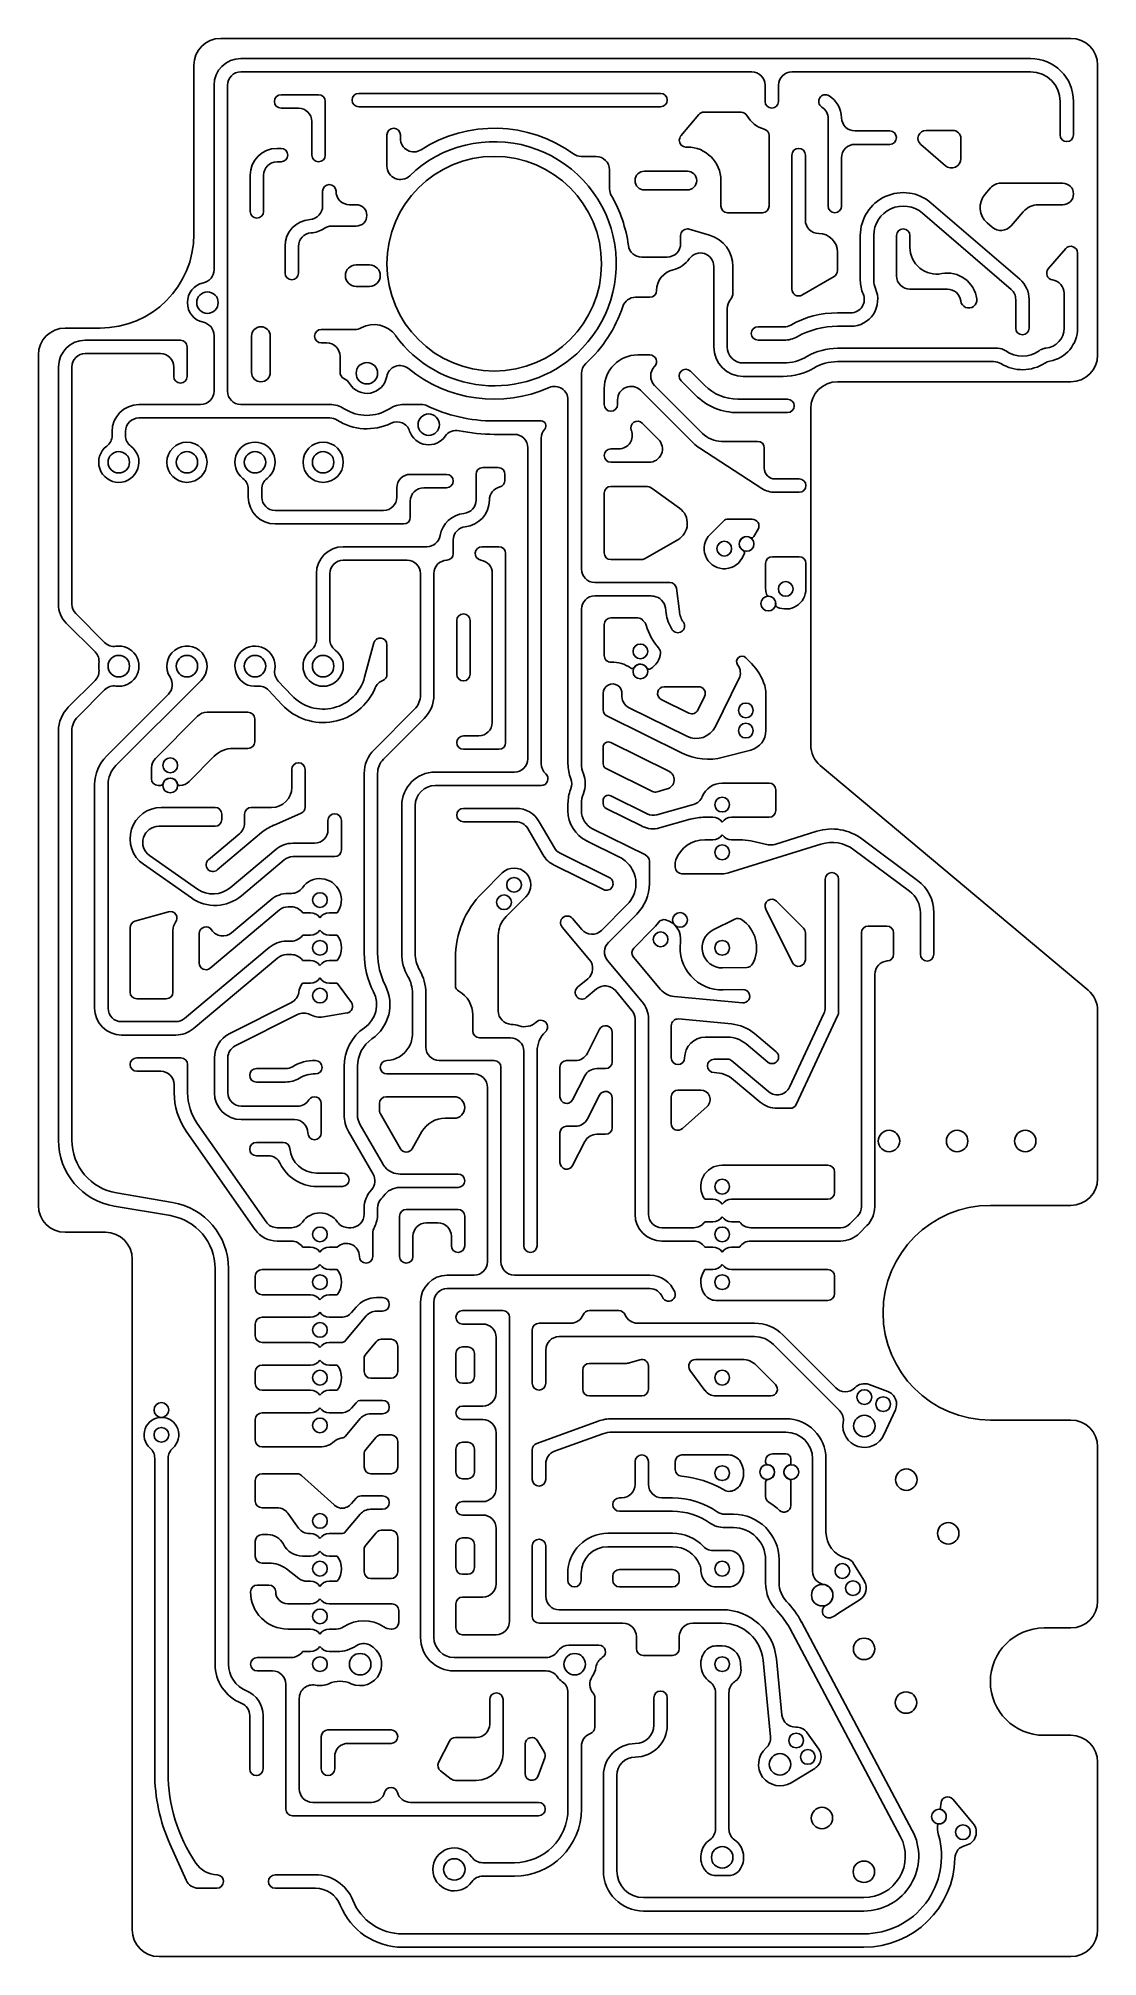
# Model space of a CAD drawing. Header units: inches. Extents: x -17 to 22.5, y -63.1 to 8.4.
import ezdxf

# ---------------------------------------------------------------- set-up
doc = ezdxf.new("R2010")
doc.units = ezdxf.units.IN
doc.layers.get('0').update_dxf_attribs({"true_color": 0xffffff})
doc.layers.add('Default', color=7, linetype='Continuous')

msp = doc.modelspace()

# ---------------------------------------------------------------- linework, layer by layer
for centre, radius in [((-10.693, -1.45), 0.4), ((-4.75, -4.082), 0.4), ((-2.443, -6), 0.4), ((-14, -7.4), 0.4), ((-11.46, -7.4), 0.75), ((-11.46, -7.4), 0.4), ((-8.92, -7.4), 0.4), ((-6.38, -7.4), 0.75), ((-6.38, -7.4), 0.4), ((8.577, -10.62), 0.275), ((10.87, -12.12), 0.275), ((5.45, -14.45), 0.275), ((-14, -15), 0.4), ((-11.46, -15), 0.4), ((-6.38, -15), 0.4), ((9.38, -16.65), 0.275), ((9.38, -17.4), 0.275), ((-12.083, -18.697), 0.275), ((-12.083, -19.447), 0.275), ((8.5, -20.16), 0.275), ((8.5, -21.94), 0.275), ((0.74, -23.15), 0.275), ((-6.5, -23.72), 0.275), ((0.365, -23.8), 0.275), ((6.927, -24.457), 0.275), ((6.202, -25.182), 0.275), ((-6.5, -25.5), 0.275), ((8.5, -25.5), 0.275), ((-6.5, -27.28), 0.275), ((17.26, -32.7), 0.4), ((19.8, -32.7), 0.4), ((8.5, -34.4), 0.275), ((-6.5, -36.18), 0.275), ((8.5, -36.18), 0.275), ((-6.5, -37.96), 0.275), ((8.5, -37.96), 0.275), ((-6.5, -39.74), 0.275), ((-6.5, -41.52), 0.275), ((8.5, -41.52), 0.275), ((13.8, -42.245), 0.275), ((-12.41, -42.725), 0.275), ((14.503, -42.507), 0.275), ((-12.41, -43.65), 0.275), ((-6.5, -43.3), 0.275), ((13.8, -43.32), 0.4), ((8.5, -45.08), 0.275), ((10.177, -45.04), 0.275), ((11.078, -45.04), 0.275), ((-6.5, -46.86), 0.275), ((16.928, -47.323), 0.4), ((-6.5, -48.64), 0.275), ((8.5, -48.64), 0.275), ((12.983, -48.727), 0.275), ((13.373, -49.367), 0.275), ((-6.5, -50.42), 0.275), ((-6.5, -52.2), 0.275), ((-5, -52.2), 0.4), ((3, -52.2), 0.4), ((8.5, -52.2), 0.275), ((15.355, -53.63), 0.4), ((11.259, -55.044), 0.275), ((10.655, -55.934), 0.4), ((11.693, -55.656), 0.275), ((12.219, -57.935), 0.4), ((16.582, -57.879), 0.275), ((17.476, -58.462), 0.275), ((8.5, -59.4), 0.4), ((-1.49, -59.85), 0.4), ((13.783, -59.937), 0.4)]:
    msp.add_circle(centre, radius)
at = {"layer": 'Default'}
for p, q in [((21.5, 8.4), (-10.2, 8.4)), ((-11.2, 7.4), (-11.2, 1.1)), ((20, 7.65), (-9.45, 7.65)), ((-9.45, 7.15), (9.6, 7.15)), ((11.1, 7.15), (20, 7.15)), ((22.5, -3.4), (22.5, 7.4)), ((-10.45, 6.65), (-10.45, -0.227)), ((-9.95, -4.75), (-9.95, 6.65)), ((10.1, 6.65), (10.1, 6.05)), ((10.6, 6.05), (10.6, 6.65)), ((-6.55, 6.3), (-7.95, 6.3)), ((-7.95, 5.8), (-7.3, 5.8)), ((-6.3, 4.05), (-6.3, 6.05)), ((6.2, 6.35), (-5.05, 6.35)), ((-5.05, 5.85), (6.2, 5.85)), ((21.1, 6.05), (21.1, 4.8)), ((21.6, 4.8), (21.6, 6.05)), ((-6.8, 5.3), (-6.8, 4.05)), ((7.63, 5.561), (6.958, 4.761)), ((9.201, 5.65), (7.821, 5.65)), ((12.45, 5.416), (12.45, 2.15)), ((-7.95, 4.3), (-8.1, 4.3)), ((-4, 4.8), (-4, 3.64)), ((-3.5, 4.669), (-3.5, 4.8)), ((7.15, 4.35), (7.2, 4.35)), ((10.25, 2.15), (10.25, 4.777)), ((14.75, 4.95), (13.45, 4.95)), ((13.45, 4.45), (14.75, 4.45)), ((15.904, 4.444), (16.822, 3.655)), ((17.1, 4.971), (16.1, 4.971)), ((17.4, 3.92), (17.4, 4.671)), ((-8.1, 3.8), (-7.95, 3.8)), ((3.8, 4), (3.248, 4)), ((11.1, 4.05), (11.1, -0.95)), ((11.6, 1.626), (11.6, 4.05)), ((12.95, 2.15), (12.95, 3.95)), ((-9.1, 3.3), (-9.1, 1.95)), ((-8.6, 1.95), (-8.6, 3.3)), ((4.3, 2.786), (4.3, 3.5)), ((7.2, 3.45), (5.6, 3.45)), ((8.45, 3.1), (8.45, 2.15)), ((21.2, 3), (18.888, 3)), ((-6.4, 2.7), (-6.4, 2.15)), ((-5.15, 2.2), (-5.4, 2.2)), ((5.6, 2.75), (7.2, 2.75)), ((19.596, -0.576), (16.293, 2.263)), ((18.508, 2.826), (18.299, 2.583)), ((20.293, 2.2), (21.2, 2.2)), ((8.7, 1.9), (10, 1.9)), ((15.967, 1.884), (19.27, -0.955)), ((18.379, 1.525), (18.569, 1.362)), ((19.274, 1.415), (19.724, 1.939)), ((-6.068, 1.4), (-5.15, 1.4)), ((6.95, 1.05), (6.95, 0.75)), ((8.032, 1.064), (7.271, 1.29)), ((13.65, 1.05), (13.65, -0.621)), ((14.15, -0.621), (14.15, 1.05)), ((15, 1.05), (15, -0.45)), ((15.5, 0.612), (15.5, 1.05)), ((-7.8, 0.65), (-7.8, -0.35)), ((-7.3, -0.35), (-7.3, 0.65)), ((6.45, 0.25), (5.499, 0.25)), ((12.8, -0.257), (12.8, 0.426)), ((21.31, 0.563), (20.658, -0.195)), ((21.75, -2.4), (21.75, 0.4)), ((-4.65, -0.043), (-5.15, -0.043)), ((8.186, -0.1), (8.186, -3.1)), ((8.9, -1.1), (8.9, -0.1)), ((11.475, -1.167), (12.675, -0.474)), ((-5.15, -0.843), (-4.65, -0.843)), ((5.267, -1.25), (5.805, -1.25)), ((15.5, -0.95), (16.9, -0.95)), ((19.444, -1.334), (19.444, -2.4)), ((19.944, -2.4), (19.944, -1.334)), ((21.25, -1.102), (21.25, -2.4)), ((8.686, -3.1), (8.686, -1.667)), ((13.3, -1.83), (12.8, -1.83)), ((-14.7, -2.4), (-16, -2.4)), ((-15.25, -2.85), (-11.7, -2.85)), ((-10.45, -2.673), (-10.45, -4.75)), ((-9.05, -2.7), (-9.05, -4.05)), ((-8.35, -4.05), (-8.35, -2.7)), ((-5.196, -2.45), (-6.45, -2.45)), ((10.809, -2.35), (9.836, -2.35)), ((9.836, -2.85), (10.809, -2.85)), ((12.8, -2.33), (13.3, -2.33)), ((-17, -3.4), (-17, -35.1)), ((-12.45, -3.35), (-15.25, -3.35)), ((-11.45, -3.1), (-11.45, -4.2)), ((-6.45, -2.95), (-6.25, -2.95)), ((-5.75, -3.45), (-5.75, -4.05)), ((5.805, -3.4), (5.35, -3.4)), ((18.777, -3.15), (12.8, -3.15)), ((-16.25, -12.689), (-16.25, -3.85)), ((-15.75, -3.85), (-15.75, -12.689)), ((-11.95, -4.2), (-11.95, -3.85)), ((3.25, -11.38), (3.25, -4.091)), ((7.848, -4.537), (7.318, -4.007)), ((10.776, -3.7), (9.286, -3.7)), ((9.286, -4.2), (10.776, -4.2)), ((12.8, -3.65), (18.626, -3.65)), ((4.1, -4.65), (4.1, -5.25)), ((5.454, -4.716), (7.418, -6.681)), ((7.771, -6.327), (5.98, -4.535)), ((6.965, -4.361), (7.495, -4.891)), ((12.8, -4.4), (21.5, -4.4)), ((-10.95, -5.25), (-13.25, -5.25)), ((-6.13, -5.25), (-9.45, -5.25)), ((-2.661, -5.25), (-3.37, -5.25)), ((2.75, -5.073), (2.75, -18.636)), ((4.6, -5.25), (4.6, -5.07)), ((10.936, -5.05), (9.086, -5.05)), ((9.086, -5.55), (10.936, -5.55)), ((11.8, -17.934), (11.8, -5.4)), ((-14.25, -6.25), (-14.25, -6.4)), ((-13.75, -6.4), (-13.75, -6.25)), ((-13.25, -5.75), (-9.45, -5.75)), ((-9.45, -5.75), (-6.13, -5.75)), ((1.75, -5.86), (0, -5.86)), ((0, -6.36), (0.75, -6.36)), ((6.124, -6.546), (5.52, -5.943)), ((1.25, -6.86), (1.25, -18.45)), ((1.75, -18.45), (1.75, -6.501)), ((4.648, -6.9), (4.35, -6.9)), ((7.665, -6.88), (9.982, -8.376)), ((9.82, -6.62), (8.478, -6.62)), ((10.07, -7.62), (10.07, -6.87)), ((-3.13, -7.85), (-1.78, -7.85)), ((-0.68, -8.808), (-0.68, -7.85)), ((-0.43, -7.6), (0.15, -7.6)), ((0.4, -7.85), (0.4, -8.077)), ((4.35, -7.4), (5.77, -7.4)), ((-9.17, -8.7), (-9.17, -8.4)), ((-8.67, -8.4), (-8.67, -8.7)), ((-3.63, -8.7), (-3.63, -8.35)), ((-1.78, -8.35), (-2.63, -8.35)), ((4.1, -8.55), (4.1, -10.78)), ((5.65, -8.3), (4.35, -8.3)), ((6.908, -9.111), (5.883, -8.375)), ((11.37, -8.02), (10.47, -8.02)), ((10.47, -8.52), (11.37, -8.52)), ((-8.17, -9.2), (-4.13, -9.2)), ((-3.13, -8.85), (-3.13, -9.45)), ((-3.38, -9.7), (-8.17, -9.7)), ((8.543, -9.593), (8.047, -10.09)), ((9.62, -9.52), (8.72, -9.52)), ((9.685, -10.168), (9.839, -9.891)), ((-5.63, -10.55), (-3.25, -10.55)), ((-3.25, -10.55), (-2.509, -10.55)), ((-1.53, -10.3), (-1.53, -10.8)), ((0.175, -10.55), (-0.46, -10.55)), ((5.597, -10.997), (6.845, -10.289)), ((-3.25, -11.05), (-5.63, -11.05)), ((0.425, -17.85), (0.425, -10.8)), ((4.35, -11.03), (5.473, -11.03)), ((9.233, -10.984), (9.322, -10.824)), ((10.12, -11.17), (10.12, -12.12)), ((11.37, -10.92), (10.37, -10.92)), ((11.62, -12.12), (11.62, -11.17)), ((-6.63, -14), (-6.63, -11.55)), ((-6.13, -11.55), (-6.13, -14)), ((-2.75, -16.072), (-2.75, -11.55)), ((-2.25, -11.55), (-2.25, -16.072)), ((-0.075, -11.541), (-0.075, -17.1)), ((6.542, -11.88), (3.75, -11.88)), ((6.903, -12.958), (6.79, -12.097)), ((3.75, -12.38), (5.75, -12.38)), ((6.381, -12.823), (6.407, -13.023)), ((-14.884, -14.47), (-15.957, -13.396)), ((-15.604, -13.043), (-14.53, -14.116)), ((-1.4, -13.3), (-1.4, -15.3)), ((-0.9, -15.3), (-0.9, -13.3)), ((3.25, -18.636), (3.25, -12.88)), ((4.1, -13.45), (4.1, -14.604)), ((5.35, -13.2), (4.35, -13.2)), ((5.623, -13.39), (5.545, -13.294)), ((-4.491, -14.135), (-4.835, -15.415)), ((-4, -15.3), (-4, -14.2)), ((9.589, -14.9), (9.376, -14.688)), ((-15.884, -16.53), (-14.884, -15.53)), ((-10.93, -15.53), (-14.107, -18.708)), ((-7.545, -16.096), (-8.053, -15.557)), ((9.125, -15.473), (8.247, -17.249)), ((-14.53, -15.884), (-15.53, -16.884)), ((-14.461, -18.354), (-12.149, -16.043)), ((-8.417, -15.9), (-7.91, -16.439)), ((4.06, -16.013), (4.06, -16.631)), ((6.227, -16.24), (7.258, -16.749)), ((7.621, -15.766), (6.338, -15.766)), ((7.593, -16.636), (7.845, -16.126)), ((10.13, -17.4), (10.13, -16.019)), ((-11.061, -16.864), (-12.636, -18.439)), ((-9.183, -16.717), (-10.707, -16.717)), ((-8.933, -17.817), (-8.933, -16.967)), ((-4.484, -18.116), (-2.97, -16.602)), ((-2.616, -16.955), (-4.13, -18.47)), ((4.199, -16.855), (7.001, -18.239)), ((7.176, -17.612), (5.033, -16.553)), ((-16.25, -32.663), (-16.25, -17.414)), ((-15.75, -17.414), (-15.75, -32.663)), ((-0.575, -17.6), (-1.15, -17.6)), ((4.349, -17.843), (6.506, -18.91)), ((-11.381, -19.301), (-10.44, -18.36)), ((-9.733, -18.067), (-9.183, -18.067)), ((-1.15, -18.1), (0.175, -18.1)), ((1.75, -18.639), (1.75, -18.45)), ((4.06, -18.636), (4.06, -18.023)), ((8.535, -18.396), (9.57, -18.126)), ((-12.783, -18.793), (-12.783, -19.197)), ((-7.55, -18.85), (-7.55, -19.517)), ((-7.05, -20.25), (-7.05, -18.85)), ((-4.85, -25.7), (-4.85, -19)), ((-4.35, -19), (-4.35, -25.7)), ((0.75, -18.95), (-2.2, -18.95)), ((5.895, -19.667), (4.171, -18.815)), ((22.143, -27.079), (12.157, -18.7)), ((-14.9, -27.75), (-14.9, -19.415)), ((-14.4, -19.415), (-14.4, -27.75)), ((-12.533, -19.447), (-12.444, -19.447)), ((-2.2, -19.45), (0.75, -19.45)), ((0.75, -19.45), (1.753, -19.45)), ((4.06, -20.013), (4.06, -20.124)), ((5.708, -20.505), (4.349, -19.833)), ((6.444, -19.578), (6.074, -19.683)), ((10.25, -19.36), (8.5, -19.36)), ((10.5, -20.38), (10.5, -19.61)), ((-10.41, -20.267), (-12.415, -20.267)), ((-10.16, -20.717), (-10.16, -20.517)), ((-9.31, -20.517), (-9.31, -20.851)), ((-8.3, -20.267), (-9.06, -20.267)), ((-8.237, -20.933), (-7.2, -20.479)), ((-3.45, -20.2), (-3.45, -25.7)), ((-2.95, -25.7), (-2.95, -20.2)), ((0.814, -20.3), (-1.15, -20.3)), ((2.75, -20.124), (2.75, -20.389)), ((3.25, -20.389), (3.25, -20.124)), ((4.171, -20.303), (5.521, -20.97)), ((7.432, -20.151), (6.066, -20.538)), ((6.165, -21.029), (7.307, -20.706)), ((7.853, -20.63), (8.15, -20.63)), ((8.85, -20.63), (10.25, -20.63)), ((-12.51, -20.967), (-10.41, -20.967)), ((-9.488, -21.234), (-10.655, -22.213)), ((-10.334, -22.596), (-8.677, -21.206)), ((-6.2, -20.75), (-6.2, -21.1)), ((-5.7, -21.85), (-5.7, -20.75)), ((-1.15, -20.8), (0.814, -20.8)), ((1.247, -21.05), (1.81, -22.025)), ((2.243, -21.775), (1.68, -20.8)), ((5.644, -22.038), (3.668, -21.062)), ((10.464, -21.643), (12.034, -21.154)), ((13.707, -21.439), (15.786, -22.987)), ((-11.064, -23.312), (-12.854, -22.059)), ((-8.15, -21.834), (-9.848, -23.259)), ((-6.7, -21.6), (-7.507, -21.6)), ((-7.507, -22.1), (-5.95, -22.1)), ((4.291, -22.881), (2.455, -21.974)), ((3.446, -21.51), (4.669, -22.115)), ((7.853, -21.47), (8.15, -21.47)), ((12.182, -21.631), (8.738, -22.704)), ((8.85, -21.47), (9.147, -21.47)), ((9.571, -21.515), (10.21, -21.654)), ((15.487, -23.388), (13.409, -21.84)), ((-13.083, -22.386), (-11.294, -23.639)), ((-9.427, -23.558), (-7.829, -22.217)), ((0.298, -22.708), (-0.441, -23.447)), ((2.233, -22.422), (4.069, -23.329)), ((4.885, -22.255), (5.03, -22.4)), ((5.783, -23.105), (5.783, -22.263)), ((6.75, -22.49), (6.75, -22.312)), ((8.5, -22.74), (7, -22.74)), ((-7.682, -23.47), (-7.562, -23.47)), ((0.443, -24.331), (1.182, -23.592)), ((12.34, -22.94), (12.34, -27.734)), ((12.84, -27.9), (12.84, -22.94)), ((-13.398, -24.51), (-12.148, -24.154)), ((-8.004, -24.087), (-10.589, -26.257)), ((-9.799, -24.941), (-8.325, -23.704)), ((-7.562, -23.97), (-7.682, -23.97)), ((-6.85, -24.19), (-7.147, -24.19)), ((-5.853, -24.19), (-6.15, -24.19)), ((4.961, -23.886), (3.998, -24.849)), ((4.256, -25.296), (5.314, -24.239)), ((10.126, -24.052), (11.126, -26.052)), ((11.527, -24.763), (10.527, -23.763)), ((15.89, -25.74), (15.89, -24.19)), ((16.39, -24.19), (16.39, -25.74)), ((-13.58, -27.15), (-13.58, -24.75)), ((-11.98, -24.845), (-11.98, -27.15)), ((-11, -26.065), (-11, -24.965)), ((2.531, -24.723), (3.554, -25.945)), ((3.262, -24.816), (2.914, -24.402)), ((5.894, -24.818), (5.206, -25.506)), ((8.972, -24.425), (8.165, -24.829)), ((11.6, -25.94), (11.6, -24.94)), ((13.69, -24.94), (13.69, -35.147)), ((14.64, -24.69), (13.94, -24.69)), ((14.89, -25.74), (14.89, -24.94)), ((-11.55, -28.133), (-8.393, -25.484)), ((-7.75, -25.25), (-7.562, -25.25)), ((-7.147, -25.03), (-6.85, -25.03)), ((-6.15, -25.03), (-5.853, -25.03)), ((0.15, -27.851), (0.15, -25.038)), ((-8.071, -25.867), (-11.228, -28.516)), ((-7.562, -25.75), (-7.75, -25.75)), ((-6.85, -25.97), (-7.147, -25.97)), ((-5.853, -25.97), (-6.15, -25.97)), ((-1.45, -25.883), (-1.45, -26.9)), ((5.516, -27.507), (4.227, -25.971)), ((5.191, -25.844), (6.2, -27.047)), ((8.517, -26.25), (9.42, -26.229)), ((-7.147, -26.81), (-6.85, -26.81)), ((-6.15, -26.81), (-5.853, -26.81)), ((-5.853, -26.81), (-5.327, -27.534)), ((3.492, -26.649), (3.109, -26.97)), ((3.43, -27.353), (3.813, -27.032)), ((4.518, -27.094), (5.133, -27.829)), ((9.272, -27.053), (8.536, -27.07)), ((14.19, -35.147), (14.19, -26.488)), ((-12.23, -27.4), (-13.33, -27.4)), ((-9.885, -28.707), (-7.561, -27.535)), ((-3.05, -27.197), (-3.05, -28.701)), ((-2.55, -29.2), (-2.55, -27.197)), ((6.705, -27.312), (9.255, -27.552)), ((22.5, -34.1), (22.5, -27.845)), ((-13.9, -28.25), (-11.871, -28.25)), ((-7.335, -27.981), (-9.66, -29.154)), ((-5.49, -27.927), (-6.373, -28.07)), ((-0.8, -27.997), (-0.8, -28.6)), ((3.472, -29.427), (3.927, -28.536)), ((5.25, -28.15), (5.25, -35.43)), ((5.75, -35.43), (5.75, -28.15)), ((6.6, -28.4), (6.6, -29.6)), ((8.847, -28.337), (6.873, -28.151)), ((12.293, -27.945), (11.012, -30.692)), ((11.263, -31.336), (12.817, -28.006)), ((-11.871, -28.75), (-13.9, -28.75)), ((-0.55, -28.85), (0.6, -28.85)), ((4.4, -28.65), (4.4, -29.75)), ((7.87, -28.83), (8.7, -28.83)), ((9.388, -29.08), (10.196, -29.758)), ((10.517, -29.375), (9.709, -28.697)), ((-13.33, -29.6), (-11.684, -29.6)), ((-11.434, -29.85), (-11.434, -30.9)), ((-10.434, -30.9), (-10.434, -29.6)), ((-9.934, -29.6), (-9.934, -30.9)), ((-7.782, -30), (-8.87, -30)), ((-5.6, -31.719), (-5.6, -29.919)), ((-5.1, -29.919), (-5.1, -31.719)), ((-0.75, -29.7), (-2.05, -29.7)), ((0, -29.7), (-0.75, -29.7)), ((0.25, -30.7), (0.25, -29.95)), ((1.1, -29.35), (1.1, -36.6)), ((1.6, -36.6), (1.6, -29.35)), ((2.45, -31.05), (2.45, -29.95)), ((2.7, -29.7), (3.027, -29.7)), ((4.15, -30), (3.823, -30)), ((8.7, -29.65), (8.2, -29.65)), ((10.238, -30.864), (8.861, -29.708)), ((-12.434, -30.1), (-13.33, -30.1)), ((-11.934, -30.9), (-11.934, -30.6)), ((-8.87, -30.5), (-7.782, -30.5)), ((-4, -30.2), (-2.05, -30.2)), ((-2.05, -30.2), (-0.75, -30.2)), ((-0.25, -30.7), (-0.25, -37.2)), ((0.25, -37.2), (0.25, -30.7)), ((3.378, -30.273), (2.923, -31.164)), ((8.922, -30.413), (9.916, -31.247)), ((-9.434, -31.4), (-7.334, -31.4)), ((-6.45, -31.3), (-6.45, -32.4)), ((-4.28, -31.3), (-4.28, -31.561)), ((-1.5, -31.05), (-4.03, -31.05)), ((3.927, -30.986), (3.472, -31.877)), ((4.4, -32.2), (4.4, -31.1)), ((6.6, -31.05), (6.6, -32.05)), ((7.7, -30.8), (6.85, -30.8)), ((7.017, -32.236), (7.934, -31.41)), ((-11.073, -32.047), (-8.503, -35.717)), ((-7.45, -31.9), (-9.434, -31.9)), ((-5, -32.094), (-4.156, -33.555)), ((-4.247, -31.686), (-3.497, -32.985)), ((-1.831, -31.85), (-1.5, -31.85)), ((3.027, -32.15), (2.7, -32.15)), ((10.559, -31.481), (11.037, -31.481)), ((-8.913, -36.004), (-11.482, -32.334)), ((-7.87, -32.75), (-8.87, -32.75)), ((-4.517, -33.93), (-5.433, -32.344)), ((-3.063, -32.985), (-2.697, -32.35)), ((2.45, -32.4), (2.45, -33.5)), ((2.923, -33.614), (3.378, -32.723)), ((3.823, -32.45), (4.15, -32.45)), ((-8.87, -33.25), (-8.431, -33.25)), ((8.5, -33.6), (12.44, -33.6)), ((-5.664, -33.893), (-6.625, -33.893)), ((-3.507, -33.93), (-1.35, -33.93)), ((12.69, -33.85), (12.69, -34.62)), ((-14.083, -34.635), (-11.993, -34.988)), ((-6.625, -34.393), (-5.664, -34.393)), ((-1.35, -34.43), (-3.514, -34.43)), ((8.15, -34.87), (7.853, -34.87)), ((12.44, -34.87), (8.85, -34.87)), ((-12.077, -35.481), (-14.167, -35.128)), ((-4.85, -35.43), (-4.85, -35.2)), ((-4.35, -35.2), (-4.35, -35.43)), ((-3.53, -37), (-3.53, -35.5)), ((-3.28, -35.25), (-1.35, -35.25)), ((-2.1, -35.75), (-2.53, -35.75)), ((-1.1, -35.5), (-1.1, -36.6)), ((8.15, -35.71), (7.853, -35.71)), ((9.147, -35.71), (8.85, -35.71)), ((13.544, -35.501), (13.261, -35.784)), ((18.5, -35.1), (21.5, -35.1)), ((-16, -36.1), (-14.5, -36.1)), ((-8.094, -35.93), (-7.562, -35.93)), ((-7.562, -36.43), (-8.094, -36.43)), ((-5.438, -35.93), (-5.35, -35.93)), ((-4.53, -36.142), (-4.53, -37)), ((-3.03, -36.25), (-3.03, -37)), ((-1.6, -36.6), (-1.6, -36.25)), ((7.438, -35.93), (6.25, -35.93)), ((6.25, -36.43), (7.438, -36.43)), ((12.907, -35.93), (9.562, -35.93)), ((9.562, -36.43), (12.907, -36.43)), ((13.614, -36.137), (13.897, -35.854)), ((-13.5, -37.1), (-13.5, -62.1)), ((-6.85, -36.65), (-7.147, -36.65)), ((-5.853, -36.65), (-6.15, -36.65)), ((7.853, -36.65), (8.15, -36.65)), ((8.85, -36.65), (9.147, -36.65)), ((-10.41, -52.2), (-10.41, -37.453)), ((-9.91, -37.453), (-9.91, -52.2)), ((-8.91, -38.18), (-8.91, -37.74)), ((-8.66, -37.49), (-6.85, -37.49)), ((-6.15, -37.49), (-5.853, -37.49)), ((-0.75, -37.7), (-1.75, -37.7)), ((5.804, -37.7), (0.75, -37.7)), ((8.15, -37.49), (7.853, -37.49)), ((12.44, -37.49), (8.85, -37.49)), ((12.69, -38.39), (12.69, -37.74)), ((-6.85, -38.43), (-8.66, -38.43)), ((-5.853, -38.43), (-6.15, -38.43)), ((-4.163, -38.538), (-4.389, -38.538)), ((-1.75, -38.2), (5.804, -38.2)), ((-6.85, -39.27), (-8.66, -39.27)), ((-5.703, -39.27), (-6.15, -39.27)), ((-5.543, -40.136), (-4.772, -39.216)), ((-5.155, -38.895), (-5.32, -39.091)), ((-4.389, -39.038), (-4.163, -39.038)), ((-2.75, -38.7), (-2.75, -51.2)), ((-2.25, -51.2), (-2.25, -38.7)), ((0.32, -39.02), (-1.18, -39.02)), ((0.57, -50.6), (0.57, -39.27)), ((3.547, -39.02), (4.647, -39.02)), ((8.26, -38.64), (12.44, -38.64)), ((-8.91, -39.52), (-8.91, -39.96)), ((-1.18, -39.52), (-0.43, -39.52)), ((0.07, -40.02), (0.07, -42.08)), ((1.42, -41.73), (1.42, -39.74)), ((1.67, -39.49), (2.852, -39.49)), ((9.702, -39.99), (2.42, -39.99)), ((5.343, -39.49), (9.702, -39.49)), ((10.763, -39.929), (12.732, -41.899)), ((-8.66, -40.21), (-6.85, -40.21)), ((-6.15, -40.21), (-5.703, -40.21)), ((-4.405, -40.179), (-4.792, -40.64)), ((-3.85, -40.09), (-4.213, -40.09)), ((-3.6, -41.29), (-3.6, -40.34)), ((-1.43, -40.62), (-1.43, -41.48)), ((-0.99, -40.37), (-1.18, -40.37)), ((-0.74, -41.48), (-0.74, -40.62)), ((1.92, -40.49), (1.92, -41.73)), ((12.872, -42.746), (10.409, -40.283)), ((-8.91, -41.3), (-8.91, -41.74)), ((-6.85, -41.05), (-8.66, -41.05)), ((-5.853, -41.05), (-6.15, -41.05)), ((-4.85, -40.801), (-4.85, -41.29)), ((3.297, -41.95), (3.297, -41.24)), ((3.547, -40.99), (4.897, -40.99)), ((5.043, -40.968), (5.427, -40.851)), ((5.75, -41.09), (5.75, -41.95)), ((7.299, -41.238), (7.856, -41.995)), ((9.242, -40.84), (7.5, -40.84)), ((10.485, -41.773), (9.772, -41.06)), ((-8.66, -41.99), (-6.85, -41.99)), ((-6.15, -41.99), (-5.853, -41.99)), ((-4.6, -41.54), (-3.85, -41.54)), ((-1.18, -41.73), (-0.99, -41.73)), ((13.974, -41.776), (14.677, -42.038)), ((-6.85, -42.83), (-8.66, -42.83)), ((-5.703, -42.83), (-6.15, -42.83)), ((-5.155, -42.455), (-5.32, -42.651)), ((-4.163, -42.366), (-4.963, -42.366)), ((-4.614, -42.866), (-4.163, -42.866)), ((-0.43, -42.58), (-1.18, -42.58)), ((5.5, -42.2), (3.547, -42.2)), ((8.26, -42.2), (10.309, -42.2)), ((14.957, -42.715), (14.527, -43.653)), ((-8.91, -43.08), (-8.91, -43.85)), ((-5.543, -43.696), (-4.997, -43.044)), ((-1.18, -43.08), (-0.43, -43.08)), ((0.07, -43.58), (0.07, -45.64)), ((3.878, -43.14), (1.584, -43.975)), ((2.249, -44.265), (4.049, -43.61)), ((10.87, -43.05), (4.391, -43.05)), ((4.391, -43.55), (10.87, -43.55)), ((21.5, -43.1), (18.5, -43.1)), ((-8.66, -44.1), (-6.5, -44.1)), ((-4.405, -43.739), (-4.792, -44.2)), ((-3.85, -43.65), (-4.213, -43.65)), ((-3.6, -44.85), (-3.6, -43.9)), ((-1.43, -44.18), (-1.43, -45.04)), ((-0.99, -43.93), (-1.18, -43.93)), ((-0.74, -45.04), (-0.74, -44.18)), ((1.42, -44.21), (1.42, -45.31)), ((22.5, -49.85), (22.5, -44.1)), ((-12.66, -44.522), (-12.66, -56.25)), ((-12.16, -56.25), (-12.16, -44.522)), ((-4.85, -44.361), (-4.85, -44.85)), ((1.92, -45.31), (1.92, -44.735)), ((5.25, -44.65), (5.25, -45.5)), ((5.75, -45.5), (5.75, -44.65)), ((6.75, -44.65), (6.75, -44.945)), ((8.74, -44.4), (7, -44.4)), ((10.12, -44.668), (10.12, -44.61)), ((10.37, -44.36), (10.87, -44.36)), ((11.06, -44.55), (11.06, -44.684)), ((11.87, -44.55), (11.87, -48.738)), ((12.37, -47.278), (12.37, -44.55)), ((-8.91, -46.12), (-8.91, -45.35)), ((-8.66, -45.1), (-7.35, -45.1)), ((-7.183, -45.165), (-5.964, -46.266)), ((-4.6, -45.1), (-3.85, -45.1)), ((-1.18, -45.29), (-0.99, -45.29)), ((10.12, -45.95), (10.12, -45.412)), ((11.06, -45.396), (11.06, -46.285)), ((-8.099, -46.37), (-8.66, -46.37)), ((-5.32, -46.211), (-5.155, -46.015)), ((-4.963, -45.926), (-4.163, -45.926)), ((-4.163, -46.426), (-4.614, -46.426)), ((-0.43, -46.14), (-1.18, -46.14)), ((4.75, -46), (4.67, -46)), ((6.65, -46), (6.25, -46)), ((-7.297, -47.124), (-7.695, -46.576)), ((-4.997, -46.604), (-5.543, -47.256)), ((-1.18, -46.64), (-0.43, -46.64)), ((0.07, -47.14), (0.07, -49.2)), ((4.67, -46.5), (6.65, -46.5)), ((8.92, -46.61), (8.599, -46.61)), ((8.599, -47.11), (8.92, -47.11)), ((-8.91, -48.18), (-8.91, -47.62)), ((-8.66, -47.37), (-8.444, -47.37)), ((-6.85, -47.33), (-6.893, -47.33)), ((-5.703, -47.33), (-6.15, -47.33)), ((-4.405, -47.299), (-4.792, -47.76)), ((-3.85, -47.21), (-4.213, -47.21)), ((-3.6, -48.76), (-3.6, -47.46)), ((-1.43, -47.74), (-1.43, -48.6)), ((-0.99, -47.49), (-1.18, -47.49)), ((-0.74, -48.6), (-0.74, -47.74)), ((1.42, -50.42), (1.42, -47.79)), ((1.92, -47.79), (1.92, -49.67)), ((6.65, -47.32), (4.24, -47.32)), ((4.24, -47.82), (6.65, -47.82)), ((-8.4, -48.43), (-8.66, -48.43)), ((-7.147, -48.17), (-6.85, -48.17)), ((-6.15, -48.17), (-5.853, -48.17)), ((-4.85, -47.921), (-4.85, -48.76)), ((8.74, -47.96), (8.26, -47.96)), ((10.12, -48.31), (10.12, -49.169)), ((10.62, -49.169), (10.62, -48.31)), ((13.8, -49.107), (13.41, -48.466)), ((-8.4, -49.25), (-8.84, -49.25)), ((-7.282, -49.007), (-7.751, -48.649)), ((-6.85, -49.11), (-6.978, -49.11)), ((-5.853, -49.11), (-6.15, -49.11)), ((-4.6, -49.01), (-3.85, -49.01)), ((-1.18, -48.85), (-0.99, -48.85)), ((2.74, -48.82), (2.74, -49.07)), ((3.24, -49.07), (3.24, -48.82)), ((4.42, -48.92), (4.42, -49.07)), ((6.65, -48.67), (4.67, -48.67)), ((4.67, -49.32), (6.65, -49.32)), ((6.9, -49.07), (6.9, -48.92)), ((8.26, -49.32), (8.74, -49.32)), ((-6.85, -49.95), (-7.7, -49.95)), ((-3.81, -49.95), (-6.15, -49.95)), ((-1.43, -49.95), (-1.43, -50.85)), ((-0.43, -49.7), (-1.18, -49.7)), ((12.803, -50.319), (13.64, -49.79)), ((-3.56, -50.64), (-3.56, -50.2)), ((4.8, -50.67), (1.67, -50.67)), ((2.42, -50.17), (8.5, -50.17)), ((8.5, -50.67), (7.4, -50.67)), ((15.588, -58.395), (11.458, -50.627)), ((-7.7, -50.89), (-6.85, -50.89)), ((-6.15, -50.89), (-5.893, -50.89)), ((-3.844, -50.89), (-3.81, -50.89)), ((-1.18, -51.1), (0.07, -51.1)), ((5.3, -51.62), (5.3, -51.17)), ((6.9, -51.17), (6.9, -51.62)), ((11.016, -50.862), (15.147, -58.63)), ((20.5, -50.85), (21.5, -50.85)), ((-8.84, -51.95), (-7.562, -51.95)), ((-7.147, -51.73), (-6.85, -51.73)), ((-6.15, -51.73), (-5.853, -51.73)), ((1.938, -51.95), (-1.5, -51.95)), ((3.9, -51.49), (2.786, -51.49)), ((6.65, -51.87), (5.55, -51.87)), ((8.5, -51.52), (8.26, -51.52)), ((9.2, -52.372), (9.177, -52.134)), ((10.302, -54.902), (10.023, -52.051)), ((10.52, -52.002), (10.726, -54.094)), ((-8.27, -52.45), (-8.84, -52.45)), ((-1.5, -52.45), (1.938, -52.45)), ((-7.77, -57.6), (-7.77, -52.95)), ((-7.27, -53.472), (-7.27, -56.85)), ((-0.17, -53.52), (-0.17, -54.43)), ((0.33, -55.53), (0.33, -53.52)), ((2.75, -53.262), (2.75, -57.6)), ((3.75, -54.55), (3.75, -53.45)), ((5.95, -53.45), (5.95, -54.47)), ((6.45, -54.47), (6.45, -53.45)), ((8.25, -53.262), (8.25, -58.338)), ((8.75, -58.338), (8.75, -53.262)), ((-9.12, -56.1), (-9.12, -54.117)), ((-8.62, -54.117), (-8.62, -56.1)), ((-6.45, -54.9), (-6.45, -56.1)), ((-3.85, -54.65), (-6.2, -54.65)), ((-0.67, -54.93), (-1.45, -54.93)), ((1.865, -55.472), (1.615, -55.052)), ((11.666, -54.755), (12.101, -55.366)), ((21.5, -54.85), (20.5, -54.85)), ((-5.95, -56.1), (-5.95, -55.65)), ((-5.45, -55.15), (-3.85, -55.15)), ((-1.673, -55.068), (-2.073, -55.863)), ((1.15, -55.18), (1.15, -56.28)), ((1.635, -56.366), (1.885, -55.686)), ((3.25, -57.6), (3.25, -55.257)), ((-2.002, -56.174), (-1.602, -56.479)), ((4.07, -56.35), (4.07, -59.9)), ((4.57, -59.9), (4.57, -56.35)), ((11.952, -56.083), (11.069, -56.618)), ((22.5, -62.1), (22.5, -55.85)), ((-1.45, -56.53), (-0.67, -56.53)), ((1.65, -57.85), (-7.52, -57.85)), ((-6.77, -57.35), (-4.573, -57.35)), ((-3.127, -57.35), (1.65, -57.35)), ((16.659, -57.36), (16.623, -57.607)), ((17.859, -58.14), (17.098, -57.236)), ((-12.096, -58.899), (-11.491, -60.254)), ((-6.67, -60.05), (-8.17, -60.05)), ((0.75, -59.6), (-0.428, -59.6)), ((-11.034, -60.55), (-10.344, -60.55)), ((-8.17, -60.55), (-6.67, -60.55)), ((-0.428, -60.1), (0.75, -60.1)), ((8.26, -60.08), (8.74, -60.08)), ((13.783, -60.9), (5.57, -60.9)), ((5.57, -61.4), (13.783, -61.4)), ((13.783, -62.25), (-3.42, -62.25)), ((-3.42, -62.75), (13.783, -62.75)), ((-12.5, -63.1), (21.5, -63.1))]:
    msp.add_line(p, q, dxfattribs=at)
for centre, radius in [((0, 0), 4), ((9.409, -10.443), 0.275), ((10.219, -12.666), 0.275), ((-8.92, -15), 0.4), ((5.45, -15.2), 0.275), ((14.72, -32.7), 0.4), ((15.364, -45.322), 0.4), ((12.228, -49.627), 0.4), ((13.791, -51.628), 0.4)]:
    msp.add_circle(centre, radius, dxfattribs=at)
for centre, radius, start, end in [((-10.2, 7.4), 1, 90, 180), ((21.5, 7.4), 1, 0, 90), ((-9.45, 6.65), 1, 90, 180), ((20, 6.05), 1.6, 0, 90), ((-7.95, 6.05), 0.25, 90, 270), ((-6.55, 6.05), 0.25, 0, 90), ((-5.05, 6.1), 0.25, 90, 270), ((6.2, 6.1), 0.25, 270, 90), ((10.35, 6.05), 0.25, 180, 0), ((12.35, 6.05), 0.25, 57.76905, 237.76905), ((11.95, 5.416), 1, 1.3152, 57.76905), ((-3.75, 4.8), 0.25, 0, 180), ((0, 0), 5.05, 54.17523, 122.72044), ((7.821, 5.4), 0.25, 90, 140), ((9.201, 5.4), 0.25, 29.50004, 90), ((10, 4.777), 0.25, 0, 74.62404), ((-8.1, 3.3), 1, 90, 180), ((-7.95, 4.05), 0.25, 0, 90), ((7.15, 4.6), 0.25, 140, 180), ((7.15, 4.6), 0.25, 180, 270), ((11.35, 4.05), 0.25, 0, 180), ((14.75, 4.7), 0.25, 270, 90), ((16.1, 4.671), 0.3, 90, 229.31246), ((17.1, 4.671), 0.3, 0, 90), ((21.35, 4.8), 0.25, 180, 0), ((-7.95, 4.05), 0.25, 270, 0), ((-6.55, 4.05), 0.25, 180, 0), ((-3.5, 3.64), 0.5, 180, 313.87356), ((3.8, 3.5), 0.5, 0, 90), ((17.05, 3.92), 0.35, 229.31246, 0), ((-6.15, 2.7), 0.25, 90, 180), ((-6.15, 2.7), 0.25, 0, 90), ((5.6, 3.1), 0.35, 90, 270), ((7.2, 3.1), 0.35, 270, 90), ((18.888, 2.5), 0.5, 90, 139.31246), ((21.2, 2.6), 0.4, 270, 90), ((-5.15, 1.8), 0.4, 270, 90), ((0, 0), 5.05, 7.76643, 30.13272), ((8.7, 2.15), 0.25, 180, 270), ((10, 2.15), 0.25, 270, 0), ((12.7, 2.15), 0.25, 180, 0), ((15.25, 1.05), 1.6, 49.31246, 180), ((18.868, 2.094), 0.75, 139.31246, 229.31246), ((-8.85, 1.95), 0.25, 180, 270), ((-8.85, 1.95), 0.25, 270, 0), ((-6.8, 0.65), 1, 93.94987, 180), ((-6.904, 2.15), 1.004, 273.94987, 303.76193), ((7.2, 1.05), 0.25, 90, 180), ((7.2, 1.05), 0.25, 73.45993, 90), ((7.686, -0.1), 1.214, 360, 73.45993), ((12.1, 0.426), 0.7, 0, 90), ((15.25, 1.05), 0.25, 0, 180), ((18.894, 1.741), 0.5, 229.31246, 319.31246), ((6.45, 0.75), 1, 282.86164, 325.48189), ((21.5, 0.4), 0.25, 0, 139.31246), ((-7.55, -0.35), 0.25, 180, 270), ((-7.55, -0.35), 0.25, 270, 0), ((-5.15, -0.443), 0.4, 90, 270), ((-4.65, -0.443), 0.4, 270, 90), ((12.55, -0.257), 0.25, 300, 0), ((14.9, -0.621), 1.25, 180, 203.89551), ((15.5, -0.45), 0.5, 180, 270), ((16.9, -1.45), 1.1, 7.18076, 100.98058), ((18.944, -1.334), 1, 0, 49.31246), ((20.848, -0.358), 0.25, 139.31246, 262.48676), ((-10.693, -1.45), 0.75, 101.85386, 258.14614), ((5.805, -1), 0.25, 270, 0), ((8.543, -1.1), 0.357, 318.60864, 0), ((11.35, -0.95), 0.25, 180, 300), ((13.3, -1.33), 1, 270, 23.89551), ((17.694, -1.35), 0.3, 187.18076, 7.18076), ((0, 0), 5.05, 312.50664, 341.62015), ((12.8, -5.4), 3.57, 90, 119.28049), ((-16, -3.4), 1, 90, 180), ((-8.7, -2.7), 0.35, 0, 180), ((-6.45, -2.7), 0.25, 90, 180), ((-6.45, -2.7), 0.25, 180, 270), ((-4.484, -3.27), 1, 36.10286, 118.33643), ((9.836, -2.6), 0.25, 90, 270), ((10.809, -1.85), 1, 270, 299.28049), ((19.694, -2.4), 0.25, 180, 0), ((20.5, -2.4), 1.25, 279.99779, 0), ((-15.25, -3.85), 0.5, 90, 180), ((-12.45, -3.85), 0.5, 0, 90), ((5.35, -4.65), 1.25, 90, 180), ((5.805, -3.65), 0.25, 314.83027, 90), ((9.286, -3.1), 1.1, 180, 270), ((12.8, -5.4), 2.25, 90, 120.40155), ((18.777, -3.65), 0.5, 53.75068, 90), ((20.618, -3.644), 0.5, 103.62429, 126.59554), ((20.618, -3.644), 0.5, 95.40652, 103.62429), ((21.5, -3.4), 1, 270, 0), ((-8.7, -4.05), 0.35, 180, 0), ((-5.5, -4.05), 0.25, 180, 244.74193), ((-4.75, -4.082), 0.75, 211.12765, 350.3019), ((0, 0), 5.05, 230.66531, 293.91653), ((7.141, -4.184), 0.25, 135, 225), ((7.141, -4.184), 0.25, 45, 135), ((10.776, -1.95), 2.25, 270, 300.40155), ((19.694, -2.4), 1.55, 238.61185, 302.78639), ((9.086, -3.3), 2.25, 225, 270), ((-13.25, -6.25), 1, 90, 180), ((-6.13, -6.25), 1, 57.51539, 90), ((-3.37, -6.25), 1, 90, 122.48461), ((-2.661, -5.5), 0.25, 64.17959, 90), ((4.35, -5.25), 0.25, 180, 0), ((10.936, -5.3), 0.25, 0, 90), ((10.936, -5.3), 0.25, 270, 0), ((-4.75, -4.082), 2.07, 237.51539, 295.85761), ((-2.443, -6), 0.75, 198.41185, 325.26168), ((0, 0), 6.36, 258.08846, 270), ((1.75, -6.04), 0.18, 317.33207, 90), ((5.343, -6.119), 0.25, 45, 201.97606), ((-14, -7.4), 0.75, 126.8699, 53.1301), ((4.35, -7.15), 0.25, 90, 270), ((5.77, -6.9), 0.5, 270, 45), ((8.478, -5.62), 1.5, 225, 237.15179), ((9.82, -6.87), 0.25, 0, 90), ((-9.67, -8.4), 0.5, 0, 53.1301), ((-8.17, -8.4), 0.5, 126.8699, 180), ((-2.63, -8.85), 0.5, 90, 180), ((0.32, -8.808), 0.5, 103.1009, 180), ((4.35, -8.55), 0.25, 90, 180), ((5.65, -8.7), 0.4, 54.30763, 90), ((10.47, -7.62), 0.9, 237.15179, 270), ((11.37, -8.27), 0.25, 270, 90), ((-8.17, -8.7), 0.5, 180, 270), ((-4.13, -8.7), 0.5, 270, 0), ((-1.18, -8.808), 0.5, 275.73917, 0), ((6.5, -9.68), 0.7, 299.5737, 54.30763), ((-1.03, -10.3), 0.5, 95.73917, 180), ((8.72, -9.77), 0.25, 90, 135.00309), ((9.62, -9.77), 0.25, 331, 90), ((-2.509, -10.05), 0.5, 270, 350.40593), ((-0.46, -10.8), 0.25, 90, 261.17985), ((0.175, -10.8), 0.25, 0, 90), ((8.577, -10.62), 0.75, 135.00309, 331), ((9.234, -10.775), 0.1, 331, 62.29834), ((9.598, -10.119), 0.1, 239.70166, 331), ((-5.63, -11.55), 0.5, 90, 180), ((-3.25, -11.55), 0.5, 0, 90), ((-1.749, -11.55), 0.501, 92.33828, 180), ((4.35, -10.78), 0.25, 180, 270), ((5.473, -10.78), 0.25, 270, 299.5737), ((10.37, -11.17), 0.25, 90, 180), ((11.37, -11.17), 0.25, 0, 90), ((6.542, -12.13), 0.25, 7.4891, 90), ((10.87, -12.12), 0.75, 180, 195.35882), ((10.87, -12.12), 0.75, 244.64118, 0), ((-15.25, -12.689), 0.5, 180, 225), ((10.243, -12.292), 0.1, 195.35882, 266.27669), ((10.592, -12.707), 0.1, 173.72331, 244.64118), ((-1.15, -13.3), 0.25, 0, 180), ((4.35, -13.45), 0.25, 90, 180), ((5.35, -13.45), 0.25, 38.65981, 90), ((5.427, -13.547), 0.25, 16.39412, 38.65981), ((7.854, -12.833), 1.46, 187.4891, 213.57872), ((6.846, -13.502), 0.25, 213.57872, 33.57872), ((-14.177, -13.763), 0.5, 225, 278.1301), ((-8.92, -15), 0.75, 350.12195, 276.38215), ((-7.13, -14), 0.5, 306.8699, 0), ((-5.63, -14), 0.5, 180, 233.1301), ((-4.25, -14.2), 0.25, 0, 164.98413), ((-15.237, -14.823), 0.5, 351.8699, 45), ((4.35, -14.604), 0.25, 180, 272.43885), ((5.45, -14.45), 0.75, 299.99997, 354.75681), ((5.948, -14.496), 0.25, 354.75681, 41.10001), ((9.235, -14.829), 0.2, 45, 217.10821), ((8.172, -16.316), 2.003, 17.26684, 45), ((-15.237, -15.177), 0.5, 315, 8.1301), ((-12.503, -15.689), 0.5, 315, 33.46304), ((-4.25, -15.3), 0.25, 291.11181, 0), ((-1.15, -15.3), 0.25, 180, 0), ((4.41, -16.013), 0.35, 353.7865, 180), ((5.141, -14.987), 0.1, 234.5202, 325.39997), ((5.775, -15.013), 0.1, 209.92652, 299.99997), ((9.13, -16.019), 1, 0, 17.26684), ((-14.177, -16.237), 0.5, 81.8699, 135), ((-6.38, -15), 2.1, 223.25205, 337.38826), ((-3.5, -16.072), 0.75, 315, 0), ((6.338, -16.016), 0.25, 90, 243.7), ((7.621, -16.016), 0.25, 333.7, 90), ((-15, -17.414), 0.75, 135, 180), ((-10.707, -17.217), 0.5, 90, 135), ((-9.183, -16.967), 0.25, 0, 90), ((4.31, -16.631), 0.25, 180, 243.7), ((7.369, -16.525), 0.25, 243.7, 333.7), ((-9.183, -17.817), 0.25, 270, 0), ((-1.15, -17.85), 0.25, 90, 270), ((0.175, -17.85), 0.25, 270, 0), ((9.38, -17.4), 0.75, 284.64763, 0), ((-12.283, -18.793), 0.5, 135, 180), ((-3.6, -19), 0.75, 135, 180), ((7.978, -16.263), 2.205, 243.7, 284.64763), ((-13.4, -19.415), 1, 135, 180), ((-12.533, -19.197), 0.25, 180, 270), ((-11.734, -18.947), 0.5, 271.81736, 315), ((-7.3, -18.85), 0.25, 0, 180), ((-2.2, -20.2), 1.25, 90, 180), ((1.753, -19.2), 0.25, 270, 48.46755), ((4.26, -18.636), 1.51, 180, 201.73125), ((2.393, -19.38), 1, 338.26875, 21.73125), ((-12.444, -19.347), 0.1, 270, 344.53399), ((-11.722, -19.347), 0.1, 195.49791, 271.81736), ((4.26, -20.124), 1.51, 159.75356, 180), ((4.26, -20.124), 1.51, 158.26875, 159.75356), ((4.26, -20.013), 0.2, 63.7, 180), ((8.5, -20.16), 0.8, 90, 157.83825), ((10.25, -19.61), 0.25, 0, 90), ((-12.415, -21.432), 1.165, 90, 235), ((-10.41, -20.517), 0.25, 0, 90), ((-10.41, -20.717), 0.25, 270, 0), ((-9.06, -20.517), 0.25, 90, 180), ((-7.3, -20.25), 0.25, 293.62512, 0), ((-5.95, -20.75), 0.25, 0, 180), ((-1.15, -20.55), 0.25, 90, 270), ((0.814, -21.3), 1, 30, 90), ((4, -20.389), 1.25, 180, 243.7), ((4.26, -20.124), 0.2, 180, 243.7), ((10.25, -20.38), 0.25, 270, 0), ((5.92, -20.164), 0.9, 243.7, 285.81812), ((8.15, -21.05), 0.42, 270, 326.44269), ((8.85, -21.05), 0.42, 213.55731, 270), ((-7.507, -22.6), 1, 90, 130), ((-5.95, -21.85), 0.25, 270, 0), ((2.676, -21.525), 1, 210, 243.7), ((5.533, -22.263), 0.25, 0, 63.7), ((10.316, -21.165), 0.5, 257.77241, 287.29534), ((12.59, -22.94), 1.371, 53.3351, 107.29534), ((-10.494, -22.404), 0.25, 130, 310), ((0.74, -23.15), 0.625, 315, 135), ((12.59, -22.94), 0.25, 0, 180), ((-10.413, -22.382), 1.535, 235, 310), ((-7.562, -22.97), 0.5, 270, 324.76558), ((1.995, -25.883), 3.445, 135, 180), ((4.18, -23.105), 0.25, 243.7, 63.7), ((4.18, -23.105), 1.603, 315, 0), ((14.89, -24.19), 1, 0, 53.3351), ((-7.682, -24.47), 0.5, 90, 130), ((-7.562, -24.47), 0.5, 35.23442, 90), ((-6.85, -24.61), 0.42, 33.55731, 90), ((-6.15, -24.61), 0.42, 90, 146.44269), ((10.35, -23.94), 0.25, 45, 206.56505), ((-11.48, -24.845), 0.5, 143.1301, 180), ((-10.12, -24.558), 0.5, 212.90402, 310), ((-6.85, -24.61), 0.42, 270, 326.44269), ((-6.15, -24.61), 0.42, 213.55731, 270), ((2.723, -24.562), 0.25, 39.95753, 219.95753), ((6.327, -24.698), 0.25, 75.52489, 143.42577), ((6.202, -25.182), 0.75, 352.12211, 75.52489), ((8.5, -25.5), 0.75, 116.56505, 271.30403), ((9.084, -24.649), 0.25, 55.53396, 116.56505), ((8.5, -25.5), 1.282, 332.33512, 55.53396), ((11.35, -24.94), 0.25, 0, 45), ((13.94, -24.94), 0.25, 90, 180), ((14.64, -24.94), 0.25, 0, 90), ((-7.562, -24.75), 0.5, 270, 324.76558), ((-1.7, -25.7), 2.65, 180, 207.10479), ((-1.7, -25.7), 1.75, 180, 209.92643), ((5.382, -25.683), 0.25, 135, 220), ((14.64, -25.74), 0.25, 273.82255, 0), ((-7.75, -26.25), 0.5, 90, 130), ((-7.562, -26.25), 0.5, 35.23442, 90), ((-6.85, -26.39), 0.42, 33.55731, 90), ((-6.15, -26.39), 0.42, 90, 146.44269), ((-4.3, -27.197), 1.75, 0, 29.92643), ((9.414, -25.979), 0.25, 271.30403, 332.33512), ((11.35, -25.94), 0.25, 206.56505, 0), ((-7.786, -27.089), 0.5, 296.76453, 351.53011), ((-6.85, -26.39), 0.42, 270, 326.44269), ((-6.15, -26.39), 0.42, 213.55731, 270), ((-5.439, -27.614), 1.05, 304.56946, 27.10479), ((-1.2, -26.9), 0.25, 180, 241.3146), ((3.27, -27.162), 0.25, 129.95754, 309.95753), ((6.775, -26.565), 0.75, 220, 264.62189), ((9.278, -27.303), 0.25, 264.62189, 91.30403), ((21.5, -27.845), 1, 0, 50), ((-13.9, -27.75), 0.5, 180, 270), ((4.75, -28.15), 1, 0, 40), ((-11.871, -27.75), 0.5, 270, 310), ((-7.11, -28.428), 0.5, 61.99895, 116.76453), ((-0.55, -28.6), 0.25, 180, 270), ((0.6, -29.35), 1, 70.96474, 88.08979), ((1.737, -28.446), 0.25, 313.68747, 133.68747), ((6.85, -28.4), 0.25, 84.62189, 180), ((8.7, -29.9), 1.57, 50, 84.62189), ((12.59, -27.9), 0.25, 335, 0), ((-9.434, -29.6), 0.5, 116.76453, 180), ((-3.85, -29.919), 1.25, 124.56946, 180), ((-8.87, -30.25), 0.25, 90, 270), ((-6.7, -31.3), 1.6, 88.72697, 121.01785), ((-6.67, -29.95), 0.25, 268.72697, 88.72697), ((-4, -29.95), 0.25, 92.29244, 270), ((0, -29.95), 0.25, 0, 90), ((3.027, -29.2), 0.5, 270, 332.9512), ((3.823, -30.5), 0.5, 90, 152.9512), ((6.85, -29.6), 0.25, 180, 0), ((8.2, -29.9), 0.25, 90, 270), ((8.7, -29.9), 0.25, 50, 90), ((10.356, -29.567), 0.25, 230, 50), ((-12.434, -30.6), 0.5, 0, 90), ((-7.782, -29.5), 1, 270, 301.01785), ((-9.434, -30.9), 2, 180, 215), ((-9.434, -30.9), 0.5, 180, 270), ((-7.334, -30.9), 0.5, 270, 327.76905), ((-4.03, -31.3), 0.25, 90, 180), ((-1.5, -31.45), 0.4, 270, 90), ((4.15, -31.1), 0.25, 0, 152.9512), ((6.85, -31.05), 0.25, 90, 180), ((7.7, -31.15), 0.35, 312.00322, 90), ((10.559, -30.481), 1, 230, 270), ((11.037, -31.231), 0.25, 270, 335), ((-7.45, -32.4), 0.5, 0, 90), ((-4.35, -31.719), 0.75, 180, 210), ((-4.03, -31.561), 0.25, 180, 210), ((2.7, -32.4), 0.25, 90, 180), ((6.85, -32.05), 0.25, 180, 312.00322), ((-13.75, -32.663), 2, 180, 260.40593), ((-8.87, -33), 0.25, 90, 270), ((-7.87, -33), 0.25, 4.93138, 90), ((4.15, -32.2), 0.25, 270, 0), ((-6.625, -32.893), 1.5, 205.38678, 270), ((-3.507, -33.18), 0.75, 210, 221.0958), ((-3.28, -32.86), 0.25, 210, 330), ((2.7, -33.5), 0.25, 180, 332.9512), ((-5.664, -34.143), 0.25, 270, 90), ((-4.95, -34.18), 0.5, 317.16657, 30), ((-3.507, -33.18), 0.75, 221.0958, 270), ((21.5, -34.1), 1, 270, 0), ((-3.85, -35.2), 0.5, 137.16657, 180), ((-3.514, -35.18), 0.75, 90, 145.1501), ((8.15, -35.29), 0.42, 33.55731, 90), ((8.85, -35.29), 0.42, 90, 146.44269), ((-16, -35.1), 1, 180, 270), ((-12.41, -37.453), 2, 0, 80.40593), ((-8.094, -35.43), 0.5, 215, 270), ((-7.562, -35.43), 0.5, 270, 324.76558), ((-5.438, -35.43), 0.5, 215.23442, 270), ((-5.35, -35.43), 0.5, 270, 0), ((-2.53, -36.25), 0.5, 90, 180), ((-2.1, -36.25), 0.5, 0, 90), ((6.25, -35.43), 1, 180, 270), ((8.5, -36.18), 0.8, 144.0202, 144.76558), ((8.5, -36.18), 0.8, 35.23442, 35.9798), ((13.19, -35.147), 1, 315, 0), ((-7.562, -36.93), 0.5, 35.23442, 90), ((-4.03, -36.142), 0.5, 151.64236, 180), ((12.907, -35.43), 1, 270, 315), ((-6.85, -37.07), 0.42, 33.55731, 90), ((-6.15, -37.07), 0.42, 90, 146.44269), ((-5.516, -37), 0.486, 0, 133.90345), ((1.35, -36.6), 0.25, 180, 0), ((8.5, -36.18), 0.8, 215.23442, 215.9798), ((8.5, -36.18), 0.8, 324.0202, 324.76558), ((-6.85, -37.07), 0.42, 270, 326.44269), ((-6.15, -37.07), 0.42, 213.55731, 270), ((-1.75, -38.7), 1, 90, 180), ((5.804, -38.7), 1, 21.92134, 90), ((8.5, -37.96), 0.8, 144.0202, 216.8699), ((12.44, -37.74), 0.25, 0, 90), ((-6.85, -38.85), 0.42, 33.55731, 90), ((-6.15, -38.85), 0.42, 90, 146.44269), ((-4.389, -39.538), 1, 90, 140), ((-4.163, -38.788), 0.25, 270, 90), ((6.5, -38.42), 0.25, 201.92134, 21.92134), ((8.26, -38.14), 0.5, 216.8699, 270), ((12.44, -38.39), 0.25, 270, 0), ((-8.66, -39.52), 0.25, 90, 180), ((-1.18, -39.27), 0.25, 90, 270), ((0.32, -39.27), 0.25, 0, 90), ((2.852, -38.99), 0.5, 270, 338.07866), ((5.343, -38.99), 0.5, 201.92134, 270), ((-8.66, -39.96), 0.25, 180, 270), ((2.42, -40.49), 0.5, 90, 180), ((9.702, -40.99), 1, 45, 90), ((-5.703, -40.002), 0.208, 270, 320), ((-4.6, -40.801), 0.25, 140, 180), ((-4.213, -40.34), 0.25, 90, 140), ((-3.85, -40.34), 0.25, 0, 90), ((-1.18, -40.62), 0.25, 90, 180), ((-0.99, -40.62), 0.25, 0, 90), ((-8.66, -41.3), 0.25, 90, 180), ((-6.5, -41.52), 0.8, 324.0202, 35.9798), ((-4.6, -41.29), 0.25, 180, 270), ((-3.85, -41.29), 0.25, 270, 0), ((4.897, -40.49), 0.5, 270, 287), ((7.5, -41.09), 0.25, 90, 216.38315), ((9.242, -41.59), 0.75, 45, 90), ((-8.66, -41.74), 0.25, 180, 270), ((-1.18, -41.48), 0.25, 180, 270), ((-0.99, -41.48), 0.25, 270, 0), ((8.5, -41.52), 0.8, 216.38315, 216.8699), ((8.26, -41.7), 0.5, 216.8699, 270), ((10.309, -41.95), 0.25, 270, 45), ((13.086, -41.545), 0.5, 225, 315.58098), ((-8.66, -43.08), 0.25, 90, 180), ((-4.963, -42.616), 0.25, 90, 140), ((-4.163, -42.616), 0.25, 270, 90), ((-1.18, -42.83), 0.25, 90, 270), ((12.519, -43.099), 0.5, 350.23442, 45), ((-12.41, -43.65), 0.65, 310.70571, 229.29429), ((4.391, -44.55), 1.5, 90, 110), ((10.87, -44.55), 1.5, 0, 90), ((21.5, -44.1), 1, 0, 90), ((-8.66, -43.85), 0.25, 180, 270), ((-6.5, -43.3), 0.8, 270, 311.98571), ((-5.703, -43.562), 0.208, 275.85509, 320), ((-4.6, -44.361), 0.25, 140, 180), ((-4.213, -43.9), 0.25, 90, 140), ((-3.85, -43.9), 0.25, 0, 90), ((-1.18, -44.18), 0.25, 90, 180), ((-0.99, -44.18), 0.25, 0, 90), ((1.67, -44.21), 0.25, 110, 180), ((-4.6, -44.85), 0.25, 180, 270), ((-3.85, -44.85), 0.25, 270, 0), ((-1.18, -45.04), 0.25, 180, 270), ((-0.99, -45.04), 0.25, 270, 0), ((5.5, -44.65), 0.25, 0, 180), ((7, -44.65), 0.25, 90, 180), ((7, -44.945), 0.25, 180, 264.96759), ((8.74, -44.9), 0.5, 36.8699, 90), ((8.5, -45.08), 0.8, 323.1301, 36.8699), ((10.177, -45.04), 0.275, 276.62378, 83.37622), ((11.078, -45.04), 0.275, 108.26146, 251.73854), ((1.67, -45.31), 0.25, 180, 0), ((8.796, -45.263), 0.5, 239.59482, 263.57929), ((8.74, -45.26), 0.5, 270, 323.1301), ((-8.099, -46.87), 0.5, 35.9798, 90), ((-5.628, -45.896), 0.5, 227.89202, 261.45309), ((-5.703, -45.89), 0.5, 270, 320), ((-4.614, -46.926), 0.5, 90, 140), ((-1.18, -46.39), 0.25, 90, 270), ((4.67, -46.25), 0.25, 90, 270), ((6.65, -48.92), 2.92, 55.24904, 90), ((8.92, -48.31), 2.52, 46.97554, 58.43499), ((8.599, -46.11), 1, 235.24904, 270), ((8.92, -48.31), 1.7, 0, 90), ((-7.147, -47.37), 0.8, 206.63312, 270), ((-6.85, -47.75), 0.42, 33.55731, 90), ((-6.15, -47.75), 0.42, 90, 146.44269), ((-4.6, -47.921), 0.25, 140, 180), ((-4.213, -47.46), 0.25, 90, 140), ((-3.85, -47.46), 0.25, 0, 90), ((-1.18, -47.74), 0.25, 90, 180), ((-0.99, -47.74), 0.25, 0, 90), ((4.24, -48.82), 1.5, 90, 180), ((6.65, -48.92), 1.6, 43.87077, 90), ((-8.4, -49.5), 1.07, 52.64782, 90), ((-6.85, -47.75), 0.42, 270, 326.44269), ((-6.15, -47.75), 0.42, 213.55731, 270), ((-1.18, -48.6), 0.25, 180, 270), ((-0.99, -48.6), 0.25, 270, 0), ((8.26, -48.46), 0.5, 90, 95.51463), ((8.74, -48.46), 0.5, 36.8699, 90), ((8.5, -48.64), 0.8, 323.1301, 36.8699), ((12.983, -48.727), 0.5, 31.38854, 75.04), ((-8.84, -49.5), 0.25, 90, 180), ((-8.4, -49.5), 0.25, 0, 90), ((-6.85, -49.53), 0.42, 33.55731, 90), ((-6.15, -49.53), 0.42, 90, 146.44269), ((-4.6, -48.76), 0.25, 180, 270), ((-3.85, -48.76), 0.25, 270, 0), ((2.99, -49.07), 0.25, 180, 0), ((4.67, -48.92), 0.25, 90, 180), ((4.67, -49.07), 0.25, 180, 270), ((6.65, -48.92), 0.25, 0, 90), ((6.65, -49.07), 0.25, 270, 0), ((8.5, -48.64), 0.8, 181.84051, 216.8699), ((8.26, -48.82), 0.5, 216.8699, 270), ((8.74, -48.82), 0.5, 270, 323.1301), ((11.62, -49.169), 1.5, 180, 224.17281), ((12.37, -48.738), 0.5, 180, 260.89032), ((13.373, -49.367), 0.5, 302.28514, 31.38854), ((-7.7, -49.5), 1.39, 180, 270), ((-3.81, -50.2), 0.25, 0, 90), ((-1.18, -49.95), 0.25, 90, 180), ((2.42, -49.67), 0.5, 180, 270), ((8.5, -52.2), 3.35, 28, 44.17281), ((12.487, -50.223), 0.25, 113.5028, 293.5028), ((21.5, -49.85), 1, 270, 0), ((-3.81, -50.64), 0.25, 270, 0), ((0.07, -50.6), 0.5, 270, 0), ((4.8, -51.17), 0.5, 0, 90), ((7.4, -51.17), 0.5, 90, 180), ((8.5, -52.2), 1.53, 5.60541, 90), ((12.228, -49.627), 0.9, 293.5028, 309.74667), ((-5.893, -50.39), 0.5, 270, 303.62796), ((-3.844, -50.39), 0.5, 236.37204, 270), ((-1.5, -51.2), 1.25, 180, 270), ((-1.18, -50.85), 0.25, 180, 270), ((-7.562, -51.45), 0.5, 270, 324.76558), ((-6.85, -51.31), 0.42, 270, 326.44269), ((-6.15, -51.31), 0.42, 213.55731, 270), ((-5.853, -50.464), 1.266, 270, 303.8604), ((3, -52.2), 0.8, 135.573, 144.76558), ((2.786, -51.99), 0.5, 90, 135.573), ((3.9, -51.74), 0.25, 301.07743, 90), ((8.5, -52.2), 0.8, 143.1301, 234.76558), ((8.26, -52.02), 0.5, 90, 143.1301), ((8.5, -52.2), 0.68, 5.60541, 90), ((-8.84, -52.2), 1.07, 180, 247.86368), ((-8.27, -52.95), 0.5, 0, 90), ((-5.75, -53.836), 1, 65.37568, 114.62432), ((3, -52.2), 0.8, 215.23442, 234.76558), ((3, -52.2), 0.8, 324.67034, 351.93645), ((8.5, -52.2), 0.8, 305.23442, 312.47531), ((8.703, -52.421), 0.5, 312.47531, 5.60541), ((-6.77, -53.472), 0.5, 78.01285, 180), ((0.08, -53.52), 0.25, 0, 180), ((3.5, -53.45), 0.25, 0, 41.62976), ((6.2, -53.45), 0.25, 0, 180), ((-9.62, -54.117), 0.5, 0, 67.86368), ((11.223, -54.045), 0.5, 185.60541, 272.03521), ((-6.2, -54.9), 0.25, 90, 180), ((-3.85, -54.9), 0.25, 270, 90), ((-1.45, -55.18), 0.25, 90, 153.29099), ((1.4, -55.18), 0.25, 30.76272, 180), ((3.5, -54.55), 0.25, 289.47122, 0), ((5.26, -54.47), 1.19, 270, 0), ((9.805, -54.95), 0.5, 310.83983, 5.60541), ((21.5, -55.85), 1, 0, 90), ((-0.67, -55.53), 1, 270, 0), ((1.65, -55.6), 0.25, 339.8142, 30.76272), ((5.26, -56.35), 1.19, 90, 180), ((-6.16, -56.25), 6.5, 180, 204.05374), ((-6.2, -56.1), 0.25, 180, 0), ((-1.85, -55.975), 0.25, 153.29099, 232.67448), ((-1.45, -56.28), 0.25, 232.67448, 270), ((1.4, -56.28), 0.25, 180, 339.8142), ((-6.77, -56.85), 0.5, 180, 270), ((-4.573, -56.85), 0.5, 270, 344.53399), ((-3.127, -56.85), 0.5, 195.46601, 270), ((16.906, -57.396), 0.25, 40.05948, 171.57356), ((0.75, -57.6), 2.5, 270, 0), ((13.783, -59.355), 2.045, 270, 28), ((17.531, -58.298), 1, 171.57356, 195.75307), ((17.476, -58.462), 0.5, 281.56658, 40.05948), ((-1.49, -59.85), 0.8, 35.23442, 324.76558), ((8.5, -59.4), 0.8, 125.23442, 216.8699), ((8.5, -59.4), 0.8, 323.1301, 54.76558), ((-10.344, -60.3), 0.25, 270, 88.05059), ((-8.17, -60.3), 0.25, 90, 270), ((-6.67, -61.55), 1.5, 21.80375, 90), ((5.57, -59.9), 1.5, 180, 270), ((8.26, -59.58), 0.5, 216.8699, 270), ((8.74, -59.58), 0.5, 270, 323.1301), ((13.783, -59.355), 3.395, 270, 358.7244), ((-11.034, -60.05), 0.5, 204.05374, 270), ((-3.42, -60.25), 2.5, 201.80375, 270), ((-12.5, -62.1), 1, 180, 270), ((21.5, -62.1), 1, 270, 0)]:
    msp.add_arc(centre, radius, start, end, dxfattribs=at)
at = {"layer": 'Default', "extrusion": (0, 0, -1)}
for centre, radius, start, end in [((9.45, 6.65), 0.5, 0, 90), ((-9.6, 6.65), 0.5, 90, 180), ((-11.1, 6.65), 0.5, 0, 90), ((-20, 6.05), 1.1, 90, 180), ((7.3, 5.3), 0.5, 90, 180), ((-11.95, 5.416), 0.5, 122.23095, 180), ((-10.35, 6.05), 1.07, 285.37596, 330.49996), ((-13.45, 5.45), 0.5, 270, 358.6848), ((3, 4.669), 0.5, 237.27956, 0), ((0, 0), 4.55, 46.12644, 227.49336), ((-7.2, 3.1), 1.25, 90, 180), ((-13.45, 3.95), 0.5, 0, 90), ((8.1, 3.3), 0.5, 0, 90), ((-3.248, 4.5), 0.5, 270, 305.82477), ((6.904, 2.15), 0.504, 180, 266.05013), ((5.4, 2.7), 0.5, 270, 0), ((-4.8, 2.786), 0.5, 329.86728, 0), ((-15.25, 1.05), 1.1, 0, 130.68754), ((-20.293, 1.45), 0.75, 40.68754, 90), ((-12.1, 1.626), 0.5, 270, 0), ((14.7, 1.1), 3.5, 180, 270), ((6.8, 0.65), 0.5, 0, 86.05013), ((6.068, 0.9), 0.5, 56.23807, 90), ((-6.45, 0.75), 0.5, 180, 270), ((-5.499, 0.75), 0.5, 270, 352.23357), ((-7.686, -0.1), 0.5, 34.51811, 180), ((-16.5, 0.612), 1, 259.01942, 0), ((10.95, -0.227), 0.5, 180, 258.14614), ((-6.85, -1), 0.795, 360, 77.13836), ((-14.9, -0.621), 0.75, 336.10449, 0), ((-20.75, -1.102), 0.5, 97.51324, 180), ((-5.267, -1.75), 0.5, 18.37985, 90), ((-9.186, -1.667), 0.5, 0, 41.39136), ((-13.3, -1.33), 0.5, 156.10449, 270), ((-16.9, -1.45), 0.5, 90, 172.81924), ((-18.944, -1.334), 0.5, 130.68754, 180), ((15.25, -3.85), 1, 0, 90), ((11.7, -3.1), 0.25, 90, 180), ((10.95, -2.673), 0.5, 101.85386, 180), ((5.196, -1.95), 0.5, 241.66357, 270), ((0, 0), 4.55, 227.49336, 323.89714), ((-10.809, -1.85), 0.5, 240.71951, 270), ((-12.8, -5.4), 3.07, 60.71951, 90), ((-20.5, -2.4), 0.75, 180, 264.59348), ((6.25, -3.45), 0.5, 90, 180), ((-9.286, -3.1), 0.6, 270, 0), ((-10.776, -1.95), 1.75, 239.59845, 270), ((-19.694, -2.4), 1.05, 233.40446, 306.24932), ((11.7, -4.2), 0.25, 180, 0), ((5.82, -4.728), 0.5, 115.25807, 148.87235), ((3.518, -4.293), 0.5, 9.6981, 129.33469), ((-3.75, -4.091), 0.5, 0, 47.49336), ((-6.333, -4.182), 0.5, 315, 45.16973), ((-12.8, -5.4), 1.75, 59.59845, 90), ((-18.626, -4.15), 0.5, 90, 121.38815), ((-20.804, -4.123), 0.5, 57.21361, 80.00221), ((10.95, -4.75), 0.5, 180, 270), ((9.45, -4.75), 0.5, 270, 0), ((-2.25, -5.073), 0.5, 66.08347, 180), ((-5.1, -5.07), 0.5, 0, 135), ((-9.086, -3.3), 1.75, 270, 315), ((-12.8, -5.4), 1, 0, 90), ((4.75, -4.082), 1.57, 237.51539, 302.48461), ((0, 0), 5.86, 270, 295.82041), ((14.75, -6.4), 0.5, 180, 233.1301), ((13.25, -6.25), 0.5, 0, 90), ((13.25, -6.4), 0.5, 306.8699, 0), ((6.13, -6.25), 0.5, 90, 122.48461), ((3.629, -6.395), 0.5, 64.14239, 161.58815), ((1.416, -6.712), 0.5, 34.73832, 101.91154), ((-0.75, -6.86), 0.5, 90, 180), ((-2.25, -6.501), 0.5, 0, 42.66793), ((-4.648, -6.4), 0.5, 158.02394, 270), ((-8.478, -5.62), 1, 270, 315), ((8.92, -7.4), 0.75, 306.8699, 233.1301), ((3.13, -8.35), 0.5, 0, 90), ((1.78, -8.1), 0.25, 90, 270), ((0.43, -7.85), 0.25, 0, 90), ((-0.15, -7.85), 0.25, 90, 180), ((-10.47, -7.62), 0.4, 270, 0), ((-0.15, -8.077), 0.25, 180, 256.8991), ((8.17, -8.7), 1, 270, 0), ((1.18, -8.808), 1, 180, 264.26083), ((3.38, -9.45), 0.25, 180, 270), ((1.03, -10.3), 1, 9.59407, 84.26083), ((5.63, -11.55), 1, 0, 90), ((-9.409, -10.443), 0.275, 297.70166, 120.29834), ((1.78, -10.8), 0.25, 180, 267.66172), ((0.575, -11.541), 0.5, 98.82015, 180), ((-3.75, -11.38), 0.5, 270, 0), ((15.25, -12.689), 1, 315, 0), ((-3.75, -12.88), 0.5, 0, 90), ((-5.75, -13.95), 1.57, 90, 97.24404), ((-5.885, -12.889), 0.5, 97.24404, 172.5109), ((-10.219, -12.666), 0.275, 93.72331, 186.27669), ((-7.854, -12.833), 2.28, 318.89999, 343.60588), ((-7.854, -12.833), 0.96, 326.42128, 352.5109), ((14, -15), 0.75, 81.8699, 278.1301), ((11.46, -15), 0.75, 326.53696, 225), ((14, -15), 0.75, 351.8699, 8.1301), ((6.38, -15), 0.75, 126.8699, 53.1301), ((-4.41, -16.013), 1.16, 87.56115, 125.4798), ((-5.45, -15.2), 0.275, 34.60003, 150.07348), ((-8.677, -15.252), 0.5, 142.89179, 206.3), ((8.781, -16.242), 0.5, 83.61785, 136.74795), ((7.689, -15.214), 0.5, 316.74795, 9.87805), ((6.38, -15), 1.6, 195.01587, 316.74795), ((3.98, -16), 0.5, 22.61174, 68.88819), ((3.5, -16.072), 1.25, 180, 225), ((-5.255, -16.105), 0.5, 296.3, 6.2135), ((15, -17.414), 1.25, 0, 45), ((0.575, -17.1), 0.5, 180, 270), ((-4.26, -18.023), 0.2, 0, 116.3), ((-7.53, -16.895), 0.8, 206.3, 296.3), ((13.4, -19.415), 1.5, 0, 45), ((9.733, -19.067), 1, 45, 90), ((3.6, -19), 1.25, 0, 45), ((-0.75, -18.45), 0.5, 180, 270), ((-12.8, -17.934), 1, 310, 0), ((12.083, -19.447), 0.275, 15.46601, 164.50209), ((-2.25, -18.639), 0.5, 311.53245, 0), ((-2.393, -19.38), 0.5, 158.26875, 201.73125), ((-4.26, -18.636), 1.01, 338.26875, 0), ((-4.26, -18.636), 0.2, 296.3, 0), ((-6.346, -19.232), 0.36, 116.3, 254.18188), ((8.3, -19.517), 0.75, 180, 270), ((2.2, -20.2), 0.75, 0, 90), ((-4.26, -20.124), 1.01, 0, 21.73125), ((-6.006, -19.443), 0.25, 254.18188, 296.3), ((-7.296, -19.67), 0.5, 202.16175, 254.18188), ((-4, -20.389), 0.75, 296.3, 0), ((-5.929, -20.057), 0.5, 254.18188, 296.3), ((-7.853, -22.63), 2, 74.18188, 90), ((-8.15, -21.05), 0.42, 90, 146.44269), ((-8.85, -21.05), 0.42, 33.55731, 90), ((12.51, -21.567), 0.6, 305, 90), ((9.81, -20.851), 0.5, 180, 230), ((7.507, -22.6), 1.82, 50, 66.37488), ((6.7, -21.1), 0.5, 180, 270), ((-0.814, -21.3), 0.5, 90, 150), ((-12.59, -22.94), 1.871, 72.70466, 126.6649), ((7.507, -22.6), 0.5, 50, 90), ((-2.676, -21.525), 0.5, 296.3, 330), ((-4.18, -23.105), 1.105, 116.3, 129.67395), ((-7.853, -22.63), 1.16, 20.45519, 90), ((-9.147, -23.47), 2, 90, 102.22759), ((-4.18, -23.105), 1.105, 140.32605, 225), ((-7, -22.312), 0.25, 0, 20.45519), ((-7, -22.49), 0.25, 270, 0), ((-8.5, -21.94), 0.8, 252.70466, 270), ((10.491, -22.493), 1, 230, 305), ((7.682, -24.47), 1, 50, 90), ((6.5, -23.72), 0.8, 35.23442, 215.9798), ((-14.89, -24.19), 1.5, 126.6649, 180), ((12.08, -24.395), 0.25, 74.14484, 216.8699), ((6.5, -23.72), 0.8, 324.0202, 324.76558), ((13.33, -24.75), 0.25, 0, 74.14484), ((10.75, -24.965), 0.25, 0, 147.09598), ((-1.15, -25.038), 1, 0, 45), ((-3.645, -24.495), 0.5, 225, 320.04247), ((-4.18, -23.105), 2.423, 216.57423, 225), ((7.75, -26.25), 1, 50, 90), ((6.5, -25.5), 0.8, 35.23442, 35.9798), ((6.5, -25.5), 0.8, 144.0202, 215.9798), ((1.7, -25.7), 3.15, 332.89521, 0), ((1.7, -25.7), 1.25, 330.07357, 0), ((-4.61, -25.65), 0.5, 320, 45), ((-8.5, -25.5), 1.57, 268.69597, 7.87789), ((-16.14, -25.74), 0.25, 180, 0), ((10.75, -26.065), 0.25, 230, 0), ((6.5, -25.5), 0.8, 324.0202, 324.76558), ((-3.171, -26.266), 0.5, 140.04247, 230.04247), ((-14.69, -26.488), 0.5, 0, 86.17745), ((13.33, -27.15), 0.25, 270, 0), ((12.23, -27.15), 0.25, 180, 270), ((6.5, -27.28), 0.8, 8.46989, 35.9798), ((5.439, -27.614), 1.55, 152.89521, 235.43054), ((4.3, -27.197), 1.25, 150.07357, 180), ((1.8, -27.997), 1, 118.6854, 180), ((-4.135, -27.415), 0.5, 50.04247, 140.04247), ((13.9, -27.75), 1, 270, 0), ((5.529, -27.681), 0.25, 144.0202, 260.84393), ((-0.65, -27.851), 0.5, 271.91021, 0), ((-4.75, -28.15), 0.5, 140.04247, 180), ((-11.84, -27.734), 0.5, 180, 205), ((11.871, -27.75), 1, 230, 270), ((6.5, -27.28), 0.8, 260.84393, 298.00105), ((3.85, -29.919), 1.75, 0, 55.43054), ((-1.131, -27.812), 0.627, 226.31253, 289.03526), ((-4.15, -28.65), 0.25, 27.0488, 180), ((9.434, -29.6), 1, 0, 63.23547), ((4.05, -28.701), 1, 209.93384, 267.70756), ((4.05, -28.701), 1, 180, 209.93384), ((2.05, -29.2), 0.5, 270, 0), ((-0.6, -29.35), 0.5, 90, 180), ((-2.6, -29.35), 1, 0, 46.31253), ((-7.87, -29.6), 0.77, 0, 90), ((-8.7, -29.9), 1.07, 90, 130), ((13.33, -29.85), 0.25, 270, 90), ((11.684, -29.85), 0.25, 90, 180), ((7.782, -29.5), 0.5, 238.98215, 270), ((-2.7, -29.95), 0.25, 0, 90), ((-4.15, -29.75), 0.25, 180, 270), ((6.7, -31.3), 1.1, 58.98215, 91.27303), ((0.75, -30.7), 0.5, 90, 180), ((-8.2, -31.274), 1.124, 90, 130), ((-10.559, -30.481), 0.5, 205, 310), ((9.434, -30.9), 2.5, 325, 0), ((9.434, -30.9), 1, 270, 0), ((6.7, -31.3), 0.25, 32.23095, 180), ((-2.7, -31.05), 0.25, 207.0488, 0), ((4.35, -31.719), 1.25, 330, 0), ((1.831, -32.85), 1, 30, 90), ((-3.027, -31.65), 0.5, 207.0488, 270), ((13.75, -32.663), 2.5, 279.59407, 0), ((6.7, -32.4), 0.25, 180, 0), ((-3.823, -32.95), 0.5, 27.0488, 90), ((8.431, -33.75), 0.5, 90, 154.61322), ((6.625, -32.893), 1, 270, 355.06862), ((-8.5, -34.4), 0.8, 324.0202, 90), ((-12.44, -33.85), 0.25, 90, 180), ((1.35, -34.18), 0.25, 90, 270), ((12.41, -37.453), 2.5, 99.59407, 180), ((3.85, -35.2), 1, 0, 42.83343), ((4.95, -34.18), 1, 214.8499, 222.83343), ((-12.44, -34.62), 0.25, 180, 270), ((6.5, -36.18), 0.8, 35.23442, 144.76558), ((5.35, -35.43), 1, 180, 208.35764), ((3.28, -35.5), 0.25, 0, 90), ((1.35, -35.5), 0.25, 90, 180), ((-6.25, -35.43), 0.5, 270, 0), ((-7.438, -35.43), 0.5, 215.23442, 270), ((-8.15, -35.29), 0.42, 213.55731, 270), ((-8.85, -35.29), 0.42, 270, 326.44269), ((-9.562, -35.43), 0.5, 270, 324.76558), ((-13.19, -35.147), 0.5, 180, 225), ((-18.5, -39.1), 4, 270, 90), ((14.5, -37.1), 1, 90, 180), ((8.094, -35.43), 1, 270, 325), ((-7.438, -36.93), 0.5, 90, 144.76558), ((-9.562, -36.93), 0.5, 35.23442, 90), ((-12.907, -35.43), 0.5, 225, 270), ((6.5, -36.18), 0.8, 324.0202, 324.76558), ((4.78, -37), 0.25, 180, 0), ((3.28, -37), 0.25, 180, 0), ((1.35, -36.6), 0.25, 180, 0), ((-8.15, -37.07), 0.42, 90, 146.44269), ((-8.85, -37.07), 0.42, 33.55731, 90), ((8.66, -37.74), 0.25, 0, 90), ((6.5, -37.96), 0.8, 144.0202, 215.9798), ((0.75, -37.2), 0.5, 180, 270), ((-0.75, -37.2), 0.5, 270, 0), ((-8.15, -37.07), 0.42, 213.55731, 270), ((-8.85, -37.07), 0.42, 270, 326.44269), ((8.66, -38.18), 0.25, 270, 0), ((1.75, -38.7), 0.5, 0, 90), ((-5.804, -38.7), 0.5, 90, 158.07866), ((6.85, -38.85), 0.42, 213.55731, 270), ((6.15, -38.85), 0.42, 270, 326.44269), ((5.703, -38.77), 0.5, 220, 270), ((4.389, -39.538), 0.5, 40, 90), ((-3.547, -39.27), 0.25, 21.92134, 90), ((-4.647, -39.27), 0.25, 90, 158.07866), ((0.43, -40.02), 0.5, 90, 180), ((-1.67, -39.74), 0.25, 0, 90), ((-9.702, -40.99), 1.5, 90, 135), ((6.85, -40.63), 0.42, 90, 146.44269), ((6.15, -40.63), 0.42, 33.55731, 90), ((6.85, -40.63), 0.42, 213.55731, 270), ((6.15, -40.63), 0.42, 270, 326.44269), ((-3.547, -41.24), 0.25, 0, 90), ((-5.5, -41.09), 0.25, 73, 180), ((6.85, -42.41), 0.42, 90, 146.44269), ((6.15, -42.41), 0.42, 33.55731, 90), ((0.43, -42.08), 0.5, 180, 270), ((-1.67, -41.73), 0.25, 180, 0), ((-3.547, -41.95), 0.25, 270, 0), ((-5.5, -41.95), 0.25, 180, 270), ((-13.8, -42.245), 0.5, 44.41902, 110.41621), ((-14.503, -42.507), 0.5, 110.41621, 204.62773), ((6.85, -42.41), 0.42, 213.55731, 270), ((6.15, -42.41), 0.42, 270, 326.44269), ((5.703, -42.33), 0.5, 220, 270), ((4.614, -43.366), 0.5, 40, 90), ((0.43, -43.58), 0.5, 90, 180), ((-4.391, -44.55), 1, 70, 90), ((-10.87, -44.55), 1, 90, 180), ((-13.8, -43.32), 0.8, 204.62773, 9.76558), ((13.16, -44.522), 0.5, 130.70571, 180), ((11.66, -44.522), 0.5, 0, 49.29429), ((5.63, -44.266), 0.5, 48.01429, 84.14491), ((-2.42, -44.735), 0.5, 0, 70), ((-10.37, -44.61), 0.25, 0, 90), ((-10.22, -44.668), 0.1, 276.62378, 0), ((-10.87, -44.55), 0.19, 90, 180), ((-10.96, -44.684), 0.1, 180, 251.73854), ((8.66, -45.35), 0.25, 0, 90), ((7.35, -45.35), 0.25, 90, 132.10798), ((0.43, -45.64), 0.5, 180, 270), ((-4.75, -45.5), 0.5, 180, 270), ((-6.25, -45.5), 0.5, 270, 0), ((-6.65, -48.92), 3.74, 95.03241, 120.40518), ((-10.22, -45.412), 0.1, 0, 83.37622), ((-10.96, -45.396), 0.1, 108.26146, 180), ((8.66, -46.12), 0.25, 270, 0), ((4.963, -46.176), 0.25, 40, 90), ((4.163, -46.176), 0.25, 90, 270), ((-10.37, -45.95), 0.25, 301.56501, 0), ((-10.81, -46.285), 0.25, 180, 313.02446), ((6.893, -46.83), 0.5, 270, 324.0202), ((0.43, -47.14), 0.5, 90, 180), ((-6.65, -48.92), 2.42, 90, 124.75096), ((-8.599, -46.11), 0.5, 270, 304.75096), ((-8.92, -48.31), 1.2, 90, 180), ((8.66, -47.62), 0.25, 0, 90), ((8.444, -48.02), 0.65, 90, 153.36688), ((5.703, -47.122), 0.208, 220, 270), ((-1.67, -47.79), 0.25, 0, 180), ((-4.24, -48.82), 1, 0, 90), ((-6.65, -48.92), 1.1, 90, 156.6043), ((-8.164, -47.465), 0.5, 264.48537, 316.12923), ((-13.37, -47.278), 1, 284.96, 0), ((8.66, -48.18), 0.25, 270, 0), ((6.5, -48.64), 0.8, 144.0202, 215.9798), ((-7.201, -48.682), 0.5, 156.6043, 178.15949), ((6.978, -48.61), 0.5, 270, 307.35218), ((0.43, -49.2), 0.5, 180, 270), ((-11.62, -49.169), 1, 315.82719, 0), ((-12.228, -49.627), 0.4, 99.10968, 246.4972), ((7.7, -49.5), 0.45, 270, 0), ((6.85, -49.53), 0.42, 213.55731, 270), ((6.15, -49.53), 0.42, 270, 326.44269), ((4.868, -51.93), 1.35, 56.37204, 123.62796), ((-1.67, -50.42), 0.25, 270, 0), ((-8.5, -52.2), 2.03, 90, 174.39459), ((-8.5, -52.2), 2.85, 135.82719, 152), ((6.85, -51.31), 0.42, 90, 146.44269), ((6.15, -51.31), 0.42, 33.55731, 90), ((4.868, -51.93), 0.5, 56.1396, 116.0186), ((1.5, -51.2), 0.75, 270, 0), ((-20.5, -52.85), 2, 270, 90), ((8.84, -52.2), 0.25, 270, 90), ((6.5, -52.2), 0.8, 35.23442, 35.9798), ((5, -52.2), 0.8, 116.0186, 294.62432), ((-1.938, -51.45), 0.5, 215.23442, 270), ((-4.287, -52.382), 0.5, 8.06355, 58.92257), ((-5.55, -51.62), 0.25, 270, 0), ((-6.65, -51.62), 0.25, 180, 270), ((8.84, -52.2), 1.57, 292.13632, 0), ((-1.938, -52.95), 0.5, 90, 144.76558), ((-2.25, -53.262), 0.5, 125.23442, 180), ((-4.061, -52.952), 0.5, 318.37024, 35.32966), ((-7.75, -53.262), 0.5, 125.23442, 180), ((-9.25, -53.262), 0.5, 0, 54.76558), ((9.62, -54.117), 1, 112.13632, 180), ((6.5, -52.2), 0.8, 245.37568, 281.98715), ((0.67, -54.43), 0.5, 180, 270), ((-3.75, -55.257), 0.5, 0, 70.52878), ((-5.26, -54.47), 0.69, 180, 270), ((-11.259, -55.044), 0.5, 87.96479, 144.58379), ((5.45, -55.65), 0.5, 0, 90), ((-5.26, -56.35), 0.69, 0, 90), ((-10.655, -55.934), 0.8, 238.79531, 49.16017), ((-11.693, -55.656), 0.5, 144.58379, 238.79531), ((6.16, -56.25), 6, 325.9342, 0), ((8.87, -56.1), 0.25, 180, 0), ((3.85, -57.05), 0.25, 15.46601, 164.53399), ((7.52, -57.6), 0.25, 270, 0), ((-0.75, -57.6), 2, 180, 270), ((-1.65, -57.6), 0.25, 90, 270), ((-16.582, -57.879), 0.275, 98.42644, 278.42644), ((-7.75, -58.338), 0.5, 180, 234.76558), ((-9.25, -58.338), 0.5, 305.23442, 0), ((-13.783, -59.355), 2.895, 164.24693, 270), ((-13.783, -59.355), 1.545, 152, 270), ((-17.676, -59.442), 0.5, 1.2756, 78.43342), ((10.302, -59.051), 1, 271.94941, 325.9342), ((0.428, -59.1), 0.5, 270, 324.76558), ((-5.57, -59.9), 1, 270, 0), ((6.67, -61.55), 1, 90, 158.19625), ((0.428, -60.6), 0.5, 35.23442, 90), ((3.42, -60.25), 2, 270, 338.19625)]:
    msp.add_arc(centre, radius, start, end, dxfattribs=at)

doc.saveas('drawing.dxf')
